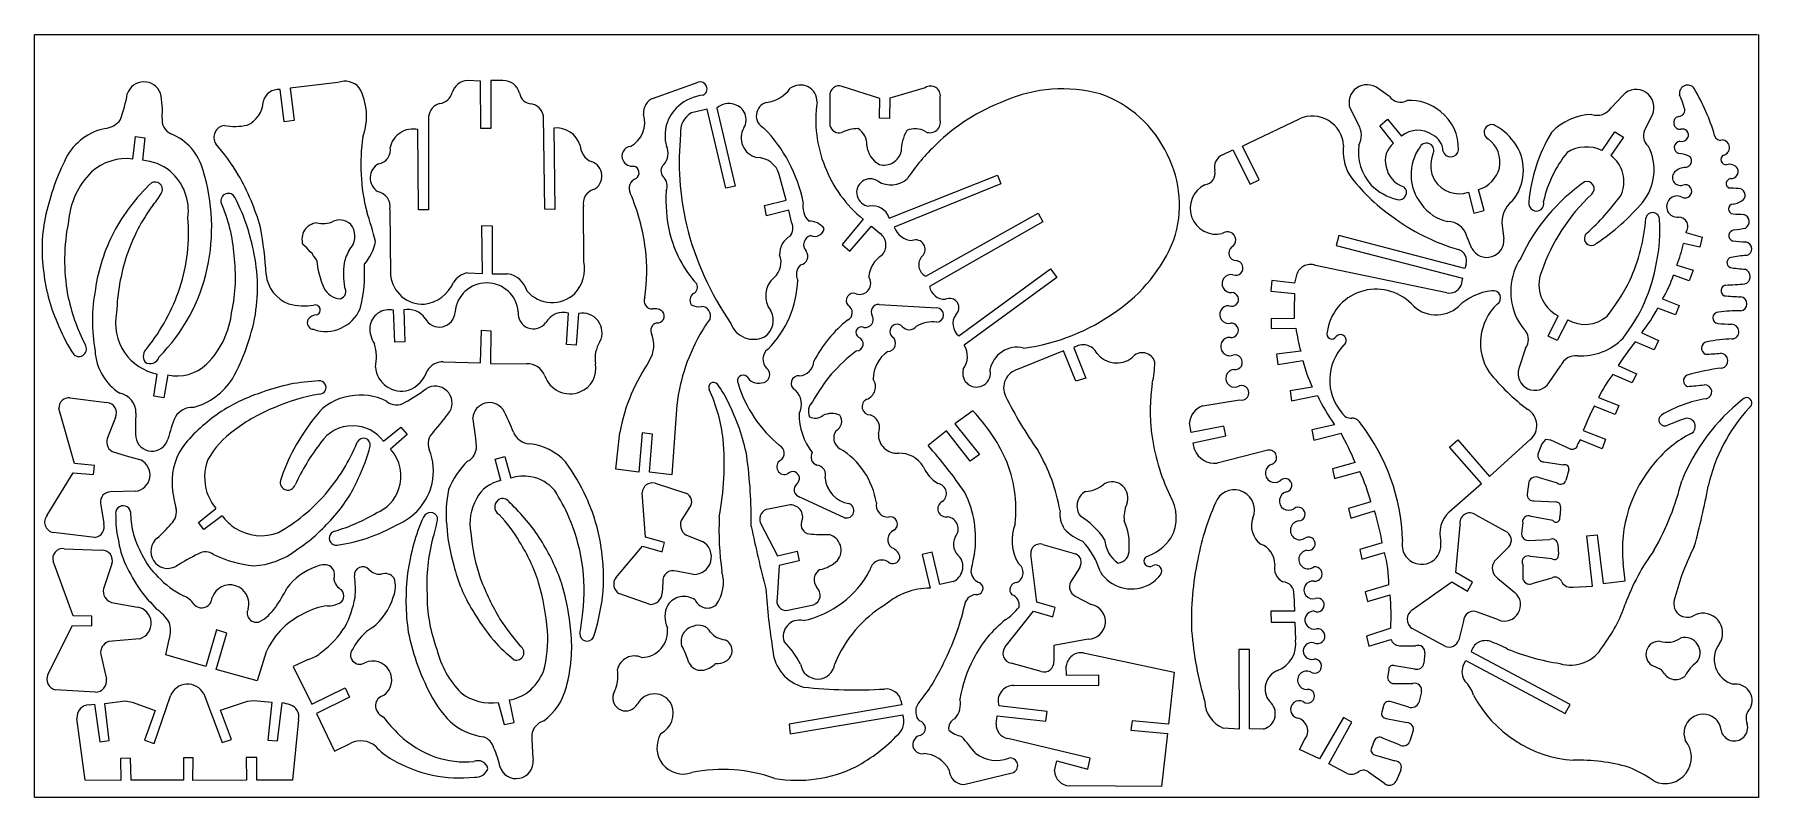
# Model space of a CAD drawing. Extents: x 0 to 171, y 0 to 76.
import ezdxf

# ---------------------------------------------------------------- set-up
doc = ezdxf.new("R2010")
doc.units = 0
doc.layers.add('WHITE', color=7, linetype='CONTINUOUS')
doc.layers.add('YELLOW', color=2, linetype='CONTINUOUS')

msp = doc.modelspace()

# ---------------------------------------------------------------- linework, layer by layer
at = {"layer": 'WHITE', "linetype": 'CONTINUOUS'}
for p, q in [((24.704144, 66.877315), (24.320956, 70.070706)), ((30.037228, 70.77322), (25.311186, 70.198616)), ((25.311186, 70.198616), (25.694408, 67.005085)), ((44.151568, 70.90096), (42.8744, 70.964801)), ((44.183502, 66.206732), (44.151568, 70.90096)), ((46.355157, 70.964813), (45.173766, 70.964809)), ((45.173766, 70.964809), (45.173766, 66.206732)), ((61.268098, 69.240431), (65.674892, 70.805155)), ((83.685122, 69.176593), (79.949041, 70.390031)), ((88.156054, 70.262297), (84.676057, 69.218313)), ((134.108, 69.400116), (132.990394, 70.166516)), ((78.735767, 69.432191), (78.735767, 66.526254)), ((83.621255, 67.260552), (83.685122, 69.176593)), ((84.676057, 69.218313), (84.643452, 67.196667)), ((89.656671, 67.069065), (89.656676, 69.336382)), ((157.228047, 69.527863), (156.046492, 68.282459)), ((25.694408, 67.005085), (24.704144, 66.877315)), ((39.010608, 67.420353), (39.010619, 58.159514)), ((50.506334, 58.223381), (50.378607, 67.452281)), ((66.568872, 68.122718), (65.036234, 67.771488)), ((68.421009, 60.330967), (66.568872, 68.122718)), ((67.53259, 68.251168), (69.347388, 60.522622)), ((84.643452, 67.196667), (83.621255, 67.260552)), ((120.217172, 64.80168), (125.19878, 67.164768)), ((130.212412, 68.186829), (131.042677, 66.590193)), ((133.149909, 66.494315), (133.916566, 67.133183)), ((133.916566, 67.133183), (135.289698, 65.472643)), ((159.49508, 66.302768), (160.133732, 67.580094)), ((9.722909, 63.198562), (9.982863, 65.440677)), ((9.982863, 65.440677), (10.909242, 65.312906)), ((10.909242, 65.312906), (10.685704, 63.077584)), ((38.020373, 58.159514), (37.956492, 66.110964)), ((45.173766, 66.206732), (44.183502, 66.206732)), ((51.400787, 66.270623), (51.496579, 58.191447)), ((134.521951, 64.771271), (133.149909, 66.494315)), ((155.170885, 64.048192), (156.429542, 65.887781)), ((157.260066, 65.376682), (156.014657, 63.556473)), ((156.429542, 65.887781), (157.260066, 65.376682)), ((117.598615, 63.620154), (118.620374, 64.099072)), ((118.620374, 64.099072), (120.312845, 60.714131)), ((119.57865, 64.482419), (120.217172, 64.80168)), ((121.207254, 61.129412), (119.57865, 64.482419)), ((74.392483, 59.11779), (73.721906, 61.672305)), ((84.579531, 57.361562), (95.309136, 61.608686)), ((95.309136, 61.608686), (95.660531, 60.746193)), ((69.347388, 60.522622), (68.421009, 60.330967)), ((95.660531, 60.746193), (85.090578, 56.467125)), ((120.312845, 60.714131), (121.207254, 61.129412)), ((141.931721, 59.915808), (142.474554, 57.840162)), ((143.496751, 58.095702), (142.921998, 60.171213)), ((35.178619, 58.223529), (35.242477, 51.74107)), ((39.010619, 58.159514), (38.020373, 58.159514)), ((51.496579, 58.191447), (50.506334, 58.223381)), ((54.370266, 53.050304), (54.338329, 58.54287)), ((72.252945, 58.606874), (74.392483, 59.11779)), ((72.4446, 57.584676), (72.252945, 58.606874)), ((74.648023, 58.127544), (72.4446, 57.584676)), ((74.935404, 56.946133), (74.648023, 58.127544)), ((142.474554, 57.840162), (143.496751, 58.095702)), ((44.343518, 51.874859), (44.279302, 56.627039)), ((44.279302, 56.627039), (45.301499, 56.595106)), ((45.301499, 56.595106), (45.301499, 51.837029)), ((82.024528, 57.233588), (79.948859, 54.742786)), ((80.715497, 54.071984), (82.857294, 56.565401)), ((82.857294, 56.565401), (83.717123, 55.828412)), ((88.210398, 51.601978), (99.332726, 57.840563)), ((99.811873, 56.978087), (88.571284, 50.591391)), ((99.332726, 57.840563), (99.811873, 56.978087)), ((145.25273, 56.594917), (145.444322, 55.317589)), ((79.948859, 54.742786), (80.715497, 54.071984)), ((129.094458, 55.63714), (128.838936, 54.646894)), ((128.838936, 54.646894), (141.35683, 51.421621)), ((141.580455, 52.379933), (129.094458, 55.63714)), ((142.251286, 54.359668), (141.74035, 55.636977)), ((164.828191, 54.487154), (163.199587, 54.838424)), ((163.455198, 55.924427), (165.051798, 55.477382)), ((165.051798, 55.477382), (164.828191, 54.487154)), ((42.874372, 51.932822), (44.343518, 51.874859)), ((45.301499, 51.837029), (46.834158, 51.83704)), ((91.477037, 45.705852), (100.578093, 52.348018)), ((101.18501, 51.48556), (92.020108, 44.779535)), ((100.578093, 52.348018), (101.18501, 51.48556)), ((124.879197, 51.581422), (124.719581, 50.91096)), ((139.792293, 49.952948), (126.795409, 52.667287)), ((141.35683, 51.421621), (141.16524, 50.655377)), ((141.708121, 52.794904), (141.580455, 52.379933)), ((163.774353, 51.134129), (162.24156, 51.708924)), ((162.561005, 52.699167), (164.157681, 52.188223)), ((164.157681, 52.188223), (163.774353, 51.134129)), ((122.484243, 51.166445), (122.356455, 50.112315)), ((122.356455, 50.112315), (124.719545, 49.888774)), ((124.719581, 50.91096), (122.484243, 51.166445)), ((35.657301, 45.066819), (35.529556, 48.228259)), ((36.551748, 48.260196), (36.647547, 45.09877)), ((52.645853, 44.843303), (52.869392, 47.940866)), ((53.859648, 47.908917), (53.604166, 44.779418)), ((83.589478, 48.803018), (89.305558, 48.483698)), ((162.43315, 47.781121), (160.676814, 48.451725)), ((161.124028, 49.346134), (162.784527, 48.707482)), ((162.784527, 48.707482), (162.43315, 47.781121)), ((44.152216, 43.01334), (44.247387, 46.248683)), ((44.247387, 46.248683), (45.173766, 46.184798)), ((45.173766, 46.184798), (45.141832, 42.959542)), ((124.687616, 47.430197), (122.388406, 47.398285)), ((122.388406, 47.398285), (122.388406, 46.439955)), ((122.388406, 46.439955), (124.847289, 46.471898)), ((149.819145, 45.673644), (150.809088, 47.685438)), ((151.780093, 47.292782), (150.713572, 45.226431)), ((36.647547, 45.09877), (35.657301, 45.066819)), ((53.604166, 44.779418), (52.645853, 44.843303)), ((102.859306, 44.521569), (104.059016, 41.522284)), ((147.584162, 44.492105), (146.913565, 42.480321)), ((150.713572, 45.226431), (149.819145, 45.673644)), ((160.325545, 44.30038), (158.441424, 45.098722)), ((159.080319, 45.993113), (160.740789, 45.226723)), ((160.740789, 45.226723), (160.325545, 44.30038)), ((40.447472, 43.119214), (44.152216, 43.01334)), ((45.141832, 42.959542), (48.718196, 42.927615)), ((101.855301, 44.20458), (97.35282, 42.384419)), ((103.06877, 41.20284), (101.855301, 44.20458)), ((125.326224, 44.172992), (122.931256, 43.885593)), ((122.931256, 43.885593), (123.059044, 42.863395)), ((123.059044, 42.863395), (125.549848, 43.246597)), ((149.915026, 41.075381), (151.064603, 42.767853)), ((156.749132, 42.767835), (158.569336, 41.937582)), ((11.803012, 39.733977), (12.154278, 41.90545)), ((13.192358, 41.835759), (12.793258, 39.574255)), ((104.059016, 41.522284), (103.06877, 41.20284)), ((158.122122, 41.043173), (156.206097, 41.873439)), ((158.569336, 41.937582), (158.122122, 41.043173)), ((3.500502, 39.57427), (7.172841, 39.09527)), ((12.793258, 39.574255), (11.803012, 39.733977)), ((115.650663, 38.775965), (119.259077, 39.350749)), ((126.4758, 40.628363), (124.272459, 40.245167)), ((124.272459, 40.245167), (124.432181, 39.254903)), ((124.432181, 39.254903), (126.986875, 39.797803)), ((154.801208, 39.606467), (156.812998, 38.808127)), ((3.97414, 33.06331), (2.41494, 38.520656)), ((8.002971, 37.626581), (7.268498, 35.710572)), ((63.567079, 38.839967), (63.088095, 31.942536)), ((92.882098, 38.264961), (91.079276, 36.989802)), ((156.461603, 37.9137), (154.385929, 38.74397)), ((156.812998, 38.808127), (156.461603, 37.9137)), ((34.543712, 35.266835), (36.2642, 36.668717)), ((36.871135, 35.934011), (35.242556, 34.497015)), ((36.2642, 36.668717), (36.871135, 35.934011)), ((57.532011, 32.485368), (57.947127, 36.125603)), ((60.150222, 36.093879), (59.828684, 32.203334)), ((61.172419, 35.966109), (60.150222, 36.093879)), ((60.885, 32.197967), (61.172419, 35.966109)), ((90.26353, 36.285078), (88.443579, 34.848282)), ((92.626602, 33.283338), (90.26353, 36.285078)), ((91.079276, 36.989802), (93.521011, 33.954122)), ((114.501148, 36.125812), (114.309576, 37.051719)), ((117.726421, 36.76448), (114.501148, 36.125812)), ((117.918095, 35.806168), (117.726421, 36.76448)), ((128.679178, 36.892132), (126.44393, 36.381225)), ((126.44393, 36.381225), (126.635586, 35.359027)), ((126.635586, 35.359027), (129.318043, 36.061565)), ((153.300333, 36.317344), (155.503729, 35.45512)), ((7.683696, 34.241414), (9.088819, 33.826279)), ((114.692821, 35.103633), (117.918095, 35.806168)), ((114.820521, 34.433203), (114.692821, 35.103633)), ((122.069182, 34.369446), (117.055672, 33.092115)), ((140.047524, 34.688645), (140.878048, 35.391381)), ((143.205239, 31.08436), (140.047524, 34.688645)), ((140.878048, 35.391381), (144.007485, 31.782906)), ((144.007485, 31.782906), (148.030974, 35.42321)), ((149.180824, 35.007869), (148.797663, 33.986044)), ((149.56397, 35.422931), (149.180824, 35.007869)), ((150.074795, 35.359082), (149.56397, 35.422931)), ((152.022724, 34.496871), (150.074795, 35.359082)), ((152.980844, 35.390961), (152.757405, 35.007915)), ((155.152334, 34.528759), (152.980844, 35.390961)), ((155.503729, 35.45512), (155.152334, 34.528759)), ((5.927631, 32.868569), (3.97414, 33.06331)), ((5.831794, 31.974123), (5.927631, 32.868569)), ((9.088819, 33.826279), (10.525806, 33.411131)), ((45.588553, 33.5072), (46.546847, 33.762759)), ((46.172117, 31.367453), (45.588553, 33.5072)), ((46.546847, 33.762759), (47.15358, 31.623205)), ((59.828684, 32.203334), (57.532011, 32.485368)), ((93.521011, 33.954122), (92.626602, 33.283338)), ((130.722959, 33.155952), (128.487668, 32.549198)), ((128.487668, 32.549198), (128.679323, 31.590886)), ((149.404244, 33.219854), (151.352151, 32.932446)), ((1.265284, 27.950569), (3.819935, 32.13379)), ((3.819935, 32.13379), (5.831794, 31.974123)), ((63.088095, 31.942536), (60.885, 32.197967)), ((61.427668, 31.111924), (64.461322, 30.122003)), ((128.679323, 31.590886), (131.170179, 32.2615)), ((140.015681, 28.27012), (143.205239, 31.08436)), ((147.903514, 31.23978), (147.743847, 30.026349)), ((150.745343, 31.111942), (148.957102, 31.654816)), ((151.86325, 32.421307), (151.575844, 31.367501)), ((6.53404, 29.132186), (6.853366, 27.12036)), ((9.982978, 30.313908), (7.524129, 30.250035)), ((60.479163, 25.772103), (60.150539, 30.154083)), ((80.172665, 27.695359), (75.765846, 29.739106)), ((132.255808, 29.26006), (130.052405, 28.62139)), ((148.446208, 29.355914), (150.553825, 29.260099)), ((16.241719, 27.216247), (17.966112, 28.621296)), ((18.564278, 27.887631), (16.752836, 26.513456)), ((64.780599, 28.621395), (64.014175, 27.407868)), ((74.616226, 28.940452), (72.63636, 28.557258)), ((130.052405, 28.62139), (130.275993, 27.663077)), ((130.275993, 27.663077), (132.639084, 28.365613)), ((142.666176, 27.98248), (145.540231, 26.385788)), ((150.266345, 27.40767), (148.126822, 27.822809)), ((151.032983, 28.621251), (150.969138, 27.791041)), ((5.959393, 25.747448), (1.871928, 26.226421)), ((16.752836, 26.513456), (16.241719, 27.216247)), ((62.353973, 25.236449), (60.479163, 25.772103)), ((64.684868, 25.906794), (66.121852, 25.331999)), ((71.838142, 27.216277), (73.539647, 23.921934)), ((140.670853, 22.257284), (141.101683, 26.96077)), ((147.296775, 27.184311), (147.169057, 26.130457)), ((153.65119, 25.907087), (154.673369, 26.002905)), ((154.208525, 20.923855), (153.65119, 25.907087)), ((154.673369, 26.002905), (155.248207, 21.18098)), ((2.925707, 24.629608), (6.629983, 24.469933)), ((57.531963, 21.755508), (60.182356, 24.884889)), ((60.182356, 24.884889), (62.130366, 24.31007)), ((62.130366, 24.31007), (62.353973, 25.236449)), ((73.539647, 23.921934), (75.478529, 24.374338)), ((75.478529, 24.374338), (75.702136, 23.416008)), ((88.858625, 24.278538), (87.868361, 24.054931)), ((87.868361, 24.054931), (88.649207, 20.736346)), ((89.593093, 21.085198), (88.858625, 24.278538)), ((99.21387, 19.344792), (98.630293, 24.086767)), ((99.811621, 25.044586), (103.036864, 24.118518)), ((133.405402, 25.204552), (131.170074, 24.565847)), ((131.170074, 24.565847), (131.393663, 23.607535)), ((131.393663, 23.607535), (133.629046, 24.246209)), ((145.89144, 24.789373), (144.51828, 23.384286)), ((147.839502, 25.428088), (149.979004, 25.555844)), ((150.777538, 25.076702), (150.841391, 24.086761)), ((3.812576, 17.985631), (1.839971, 23.384204)), ((7.651857, 23.128724), (6.821581, 20.66986)), ((65.227802, 22.075095), (63.535347, 22.394426)), ((73.722228, 22.96894), (73.498692, 19.743755)), ((75.702136, 23.416008), (73.722228, 22.96894)), ((103.451918, 22.777547), (102.557774, 21.30861)), ((142.315233, 21.308585), (140.670853, 22.257284)), ((147.296777, 23.064929), (147.328725, 21.627892)), ((150.170563, 23.63951), (148.06297, 23.863047)), ((157.451265, 21.43641), (157.227759, 23.192577)), ((62.193944, 21.340466), (62.130085, 20.222806)), ((90.934124, 21.372554), (89.593093, 21.085198)), ((134.044135, 21.053189), (131.712942, 20.350638)), ((136.375501, 18.562131), (140.271276, 21.340282)), ((140.271276, 21.340282), (141.836086, 20.414176)), ((141.836086, 20.414176), (142.315233, 21.308585)), ((144.80572, 21.723528), (146.530112, 20.286531)), ((148.350353, 21.212872), (150.202511, 21.755756)), ((152.278208, 20.829676), (154.208525, 20.923855)), ((155.248207, 21.18098), (157.451265, 21.43641)), ((7.619917, 19.296724), (10.206516, 18.849651)), ((60.948735, 19.105287), (57.851234, 20.191022)), ((74.552312, 18.530494), (77.106963, 19.073358)), ((101.025324, 18.817835), (99.21387, 19.344792)), ((100.801699, 17.891456), (101.025324, 18.817835)), ((103.004914, 19.935253), (104.601619, 19.104956)), ((124.655664, 20.095081), (124.719545, 18.434689)), ((131.712942, 20.350638), (131.93653, 19.392326)), ((131.93653, 19.392326), (134.171866, 20.062899)), ((5.687943, 17.955238), (3.812576, 17.985631)), ((5.671981, 16.997521), (5.687943, 17.955238)), ((96.075576, 14.921749), (98.88564, 18.434342)), ((98.88564, 18.434342), (100.801699, 17.891456)), ((124.719545, 18.434689), (122.356473, 18.434689)), ((122.356473, 18.434689), (122.388406, 17.348624)), ((122.388406, 17.348624), (124.751478, 17.348624)), ((124.751478, 17.348624), (124.815337, 15.624358)), ((141.45265, 17.444605), (140.973643, 15.592493)), ((144.901677, 17.572478), (142.826016, 18.338867)), ((1.329048, 12.17557), (3.755977, 17.029455)), ((3.755977, 17.029455), (5.671981, 16.997521)), ((10.43005, 15.720195), (7.332518, 15.432782)), ((12.984931, 14.123624), (13.336165, 15.65627)), ((18.030099, 16.582588), (16.975847, 12.972531)), ((17.998476, 12.686621), (19.052278, 16.263162)), ((19.052278, 16.263162), (18.030099, 16.582588)), ((104.282319, 15.688416), (100.897226, 15.049711)), ((134.235717, 16.774098), (131.840676, 15.975762)), ((131.840676, 15.975762), (132.064264, 14.985516)), ((132.064264, 14.985516), (134.235769, 15.656122)), ((139.664581, 14.953916), (136.37549, 16.742188)), ((6.566119, 14.15545), (7.14092, 11.728513)), ((16.975847, 12.972531), (12.984931, 14.123624)), ((22.947809, 14.410983), (22.053854, 11.537055)), ((27.099353, 13.676306), (25.598644, 12.973839)), ((100.897226, 15.049711), (100.897242, 13.452905)), ((103.835266, 14.314954), (112.808385, 12.398983)), ((120.249197, 14.666547), (119.195066, 14.666547)), ((119.195066, 14.666547), (119.227024, 6.772694)), ((120.249197, 6.81093), (120.249197, 14.666547)), ((135.098049, 15.017484), (136.694795, 15.017494)), ((137.620635, 14.2832), (137.524833, 13.293275)), ((151.991054, 9.205844), (142.184239, 14.412715)), ((22.053854, 11.537055), (17.998476, 12.686621)), ((25.598644, 12.973839), (27.450648, 9.23793)), ((99.652042, 12.46313), (96.682211, 13.293411)), ((102.142957, 12.079941), (102.111048, 13.005836)), ((105.336297, 12.111875), (102.142957, 12.079941)), ((105.336297, 11.121611), (105.336297, 12.111875)), ((112.808385, 12.398983), (112.233621, 7.257997)), ((134.044101, 12.654583), (133.916357, 11.888154)), ((136.630911, 12.718612), (134.651053, 13.037931)), ((141.389099, 13.005776), (141.676419, 13.548495)), ((141.676419, 13.548495), (151.511907, 8.311417)), ((161.02777, 12.622645), (160.101851, 13.069589)), ((161.347192, 12.23936), (161.02777, 12.622645)), ((6.023251, 10.419244), (2.03158, 10.674708)), ((16.752876, 10.259573), (18.573076, 5.437629)), ((27.450648, 9.23793), (30.739776, 10.866527)), ((30.739776, 10.866527), (31.18699, 9.940166)), ((96.90571, 11.089679), (105.336297, 11.121611)), ((134.68293, 11.281273), (136.439321, 11.281291)), ((137.269403, 10.451203), (137.013901, 9.397433)), ((5.416515, 9.173838), (5.927449, 9.237704)), ((5.927449, 9.237704), (6.470316, 5.501496)), ((6.949318, 9.301571), (8.961122, 9.557038)), ((7.396385, 5.62923), (6.949318, 9.301571)), ((8.961122, 9.557038), (9.663657, 9.429305)), ((9.663657, 9.429305), (11.930928, 8.599036)), ((11.930928, 8.599036), (10.877126, 5.661163)), ((11.835128, 5.341829), (13.463743, 10.067974)), ((18.422661, 8.634053), (21.095815, 9.525105)), ((19.499145, 5.756963), (18.422661, 8.634053)), ((21.095815, 9.525105), (21.670616, 9.588972)), ((21.670616, 9.588972), (23.49082, 9.429305)), ((23.49082, 9.429305), (23.10762, 5.661163)), ((24.065622, 5.597296), (24.512697, 9.365443)), ((31.18699, 9.940166), (27.897849, 8.311563)), ((45.907953, 9.397199), (46.482761, 7.225717)), ((47.473007, 7.417373), (47.016648, 9.666556)), ((85.856575, 9.173965), (74.711835, 7.257961)), ((85.760799, 9.588929), (85.856575, 9.173965)), ((100.226971, 8.503382), (95.444045, 9.073531)), ((133.533161, 9.078079), (133.341561, 8.439416)), ((136.024174, 8.950474), (134.299777, 9.461392)), ((151.511907, 8.311417), (151.991054, 9.205844)), ((5.00138, 1.701421), (4.203049, 7.83264)), ((26.141295, 7.736829), (25.534558, 1.733354)), ((27.897849, 8.311563), (29.685974, 4.575646)), ((46.482761, 7.225717), (47.473007, 7.417373)), ((74.711835, 7.257961), (74.807654, 6.299649)), ((74.807654, 6.299649), (85.944092, 8.18771)), ((95.181472, 7.28975), (95.277257, 8.087919)), ((95.277257, 8.087919), (100.099201, 7.545051)), ((100.099201, 7.545051), (100.226971, 8.503382)), ((108.657079, 7.577331), (108.529291, 6.650953)), ((112.233621, 7.257997), (108.657079, 7.577331)), ((119.227024, 6.772694), (117.662441, 6.874782)), ((129.573532, 7.928654), (127.183549, 3.817926)), ((128.104869, 3.330098), (130.37214, 7.449488)), ((130.37214, 7.449488), (129.573532, 7.928654)), ((133.788774, 7.83246), (135.832523, 7.417332)), ((6.470316, 5.501496), (7.396385, 5.62923)), ((10.877126, 5.661163), (11.835128, 5.341829)), ((18.573076, 5.437629), (19.499145, 5.756963)), ((23.10762, 5.661163), (24.065622, 5.597296)), ((29.685974, 4.575646), (31.31443, 5.373903)), ((104.474132, 3.904954), (96.330946, 5.852907)), ((108.529291, 6.650953), (112.137766, 6.331619)), ((112.137766, 6.331619), (111.562983, 1.094851)), ((121.654083, 6.778994), (120.249197, 6.81093)), ((125.198929, 4.767101), (125.709783, 5.724945)), ((132.607097, 5.597357), (132.319721, 4.894817)), ((135.098148, 5.214241), (133.437596, 5.884849)), ((136.439099, 6.523419), (136.119786, 5.565429)), ((9.50399, 3.904826), (8.514054, 3.872892)), ((8.514054, 3.872892), (8.546, 1.668644)), ((9.567857, 1.701421), (9.50399, 3.904826)), ((15.69907, 3.936759), (14.741068, 3.936759)), ((14.741068, 3.936759), (14.741068, 1.701421)), ((15.667137, 1.669488), (15.69907, 3.936759)), ((22.021884, 3.968693), (20.968082, 3.968693)), ((20.968082, 3.968693), (21.000015, 1.701421)), ((22.021884, 1.701421), (22.021884, 3.968693)), ((100.96143, 2.627483), (101.184919, 3.617225)), ((101.184919, 3.617225), (104.250525, 2.818889)), ((104.250525, 2.818889), (104.474132, 3.904954)), ((127.183549, 3.817926), (125.198929, 4.767101)), ((132.734974, 4.19206), (134.651016, 3.617275)), ((25.534558, 1.733354), (22.021884, 1.701421)), ((91.987955, 1.286444), (96.777939, 2.436042)), ((129.86105, 2.40411), (128.104869, 3.330098)), ((133.629225, 1.382215), (132.160292, 2.40407)), ((135.225667, 2.723352), (134.7786, 1.605688)), ((8.546, 1.668644), (5.00138, 1.701421)), ((14.741068, 1.701421), (9.567857, 1.701421)), ((21.000015, 1.701421), (15.667137, 1.669488)), ((111.562983, 1.094851), (102.430208, 1.158725))]:
    msp.add_line(p, q, dxfattribs=at)
for centre, radius, start, end in [((10.840908, 69.086203), 1.751264, 21.200508, 161.024535), ((24.132773, 68.546501), 1.535778, 82.961687, 168.32274), ((30.720798, 68.990923), 1.908888, 41.763, 110.9835), ((27.077599, 67.456078), 5.792245, -20.700623, 28.978799), ((42.906571, 69.338212), 1.626907, 91.133047, 164.119066), ((46.413147, 69.312574), 1.653256, 14.2504, 92.0101), ((65.879998, 70.146518), 0.689835, -63.691646, 107.297098), ((71.978954, 72.266521), 3.50428, -82.361361, -36.167937), ((75.801294, 68.871642), 1.657471, -1.597336, 126.821678), ((79.633904, 69.541874), 0.90481, 69.6172, 186.9627), ((88.69883, 69.46299), 0.966177, -7.5297, 124.1788), ((101.754873, 55.879313), 14.266786, 74.931578, 113.598251), ((131.878612, 68.78768), 1.771227, 51.1201, 199.8299), ((158.52014, 68.314172), 1.772724, -24.4624, 136.7921), ((163.615706, 69.705977), 0.812514, 34.530464, 190.353471), ((146.497742, 59.685998), 20.645365, 16.461374, 30.507192), ((-5.994181, 72.274815), 15.403305, -19.626931, -9.790097), ((4.43937, 67.963225), 8.224001, -4.900343, 12.330886), ((19.983092, 68.975751), 2.648338, -65.913594, -2.562623), ((40.527273, 67.22079), 1.529738, 105.1241, 172.5041), ((39.931488, 70.138468), 1.454284, -82.228185, -14.131886), ((49.222269, 69.881901), 1.217612, -172.337132, -92.683615), ((48.9178, 67.204818), 1.481619, 9.614723, 80.385426), ((61.849699, 67.774735), 1.576871, 111.6436, 184.7579), ((66.317687, 65.51304), 3.910692, 131.491748, 195.280124), ((66.695387, 65.046749), 4.510274, 96.488187, 131.161368), ((68.70852, 66.925397), 1.77214, 71.075, 131.572314), ((68.901648, 67.112064), 1.537785, -31.753588, 75.630848), ((72.800251, 67.483193), 1.357516, 105.180965, 243.257616), ((89.62563, 67.069259), 12.293594, 171.78701, 201.966684), ((102.902312, 50.610239), 19.583169, 110.50176, 134.231803), ((101.726293, 58.814725), 11.46703, 24.775941, 70.97754), ((135.218354, 70.174503), 1.353721, -145.1072, -61.4902), ((136.183423, 64.426413), 4.56967, 49.461881, 94.00203), ((154.656125, 69.182213), 1.656103, -108.510666, -32.90831), ((162.71892, 68.044103), 0.623887, -89.858584, 22.47788), ((152.198377, 64.849785), 11.615876, 17.189356, 23.922083), ((6.789661, 68.346449), 2.127276, -82.234731, -35.838199), ((14.170009, 67.087454), 1.546434, 173.56744, 244.144749), ((19.849886, 72.247547), 5.817627, -100.430894, -77.954932), ((57.678482, 66.831603), 2.723737, -60.954939, 17.35214), ((65.997049, 65.943182), 2.065398, 117.722904, 187.768272), ((88.629197, 66.854304), 1.049678, -112.9495, 11.8059), ((126.494057, 64.365178), 3.084712, 3.3675, 114.8284), ((129.381984, 65.557593), 1.955547, -30.053507, 31.872869), ((136.338742, 64.253921), 4.605563, -1.923989, 52.326271), ((144.224847, 65.852067), 0.750873, 58.772879, 242.645683), ((154.324524, 61.829428), 5.785621, 91.923355, 136.341512), ((162.888177, 66.791491), 0.650712, 104.936237, 274.917574), ((8.151344, 60.653421), 5.687631, 100.887183, 152.258772), ((11.559624, 60.77689), 5.286201, 13.997351, 68.51646), ((18.950475, 65.339037), 1.196955, 97.385734, 211.922115), ((51.408573, 62.67261), 19.109551, 171.76843, 194.153381), ((37.459196, 63.863661), 2.301668, 77.522337, 167.680348), ((51.635973, 63.777786), 2.503907, 17.8748, 95.3896), ((91.036352, 62.893986), 27.227022, 174.160738, 193.169472), ((71.911428, 65.296099), 1.977572, 149.399559, 257.597613), ((61.789366, 56.048741), 14.582617, 11.379731, 44.505761), ((79.663121, 66.741303), 0.951962, -166.944142, -74.526624), ((81.429006, 63.04217), 3.166005, 88.463573, 118.525178), ((80.547032, 64.65081), 1.83212, -3.268162, 58.147901), ((89.811628, 63.997359), 4.019302, 149.861051, 180.822871), ((87.166516, 64.31005), 1.897008, 56.269277, 115.97409), ((136.925116, 63.434532), 2.613138, 55.975917, 128.744215), ((137.478847, 63.893498), 1.933504, 3.261628, 61.976425), ((142.226134, 62.887612), 2.830796, -11.753191, 54.254951), ((141.856157, 61.504321), 5.701299, 32.626205, 61.069815), ((163.653465, 57.632892), 15.802947, 148.781625, 175.306198), ((160.593129, 65.510437), 1.354068, 144.1865, 231.5192), ((162.921712, 64.345178), 0.62053, 96.8055, 254.167582), ((163.039487, 65.58623), 0.653522, -107.02159, -21.696945), ((163.1236, 65.592769), 0.57898, -25.378003, 108.075686), ((166.865306, 65.643049), 0.578378, -169.359364, -73.301103), ((167.007731, 64.331336), 0.758099, -78.47542, 88.203417), ((25.570912, 52.169364), 25.061298, 153.629617, 167.146416), ((9.082943, 58.059644), 5.178613, 82.901325, 131.671), ((2.531913, 51.127182), 20.533598, 30.797539, 41.399384), ((33.835238, 64.105391), 1.397716, -80.711556, 10.277159), ((55.792186, 64.584508), 1.773581, -178.766569, -112.801674), ((59.095374, 63.506617), 0.948513, 95.71933, 209.083058), ((61.10268, 63.75694), 1.614717, -42.676049, 26.698365), ((71.45579, 61.001588), 2.363291, 16.487499, 89.250765), ((84.76104, 64.769253), 2.395261, -174.66062, -118.408672), ((84.077353, 64.371633), 1.768946, -104.93426, -14.135218), ((101.392514, 51.55435), 17.858528, 132.873823, 147.090636), ((102.347137, 58.639193), 10.984908, -18.300413, 26.964804), ((118.122924, 62.393416), 1.334086, 113.141934, 194.668879), ((134.078464, 63.927609), 4.547317, 172.179351, 210.198379), ((136.097232, 63.951705), 5.061536, 172.889498, 221.185689), ((135.894557, 63.058207), 2.195139, 128.703731, 196.392), ((140.946802, 61.660615), 4.699247, 144.063735, 218.510734), ((137.773199, 64.038719), 0.736694, -28.763765, 148.964852), ((141.155772, 62.554855), 2.960646, 157.575877, 209.489109), ((140.167328, 64.181556), 0.778737, -166.783023, -6.06364), ((142.651881, 62.083889), 4.719027, -40.454146, 31.90868), ((160.385066, 56.67226), 11.260795, 140.440965, 167.956322), ((153.62349, 60.781794), 3.614387, 64.651623, 122.09), ((154.047313, 60.947827), 3.267335, -23.815369, 52.977752), ((155.182703, 62.133719), 5.121771, -38.774514, 26.893289), ((162.448982, 60.570672), 3.191972, 63.561083, 84.545121), ((163.374848, 63.017047), 0.644124, -85.711074, 39.734889), ((167.449668, 63.152951), 0.523544, 123.698904, 273.161475), ((11.212172, 56.373099), 7.868044, 135.089613, 175.122891), ((10.337896, 58.182107), 4.907817, 50.918692, 85.936151), ((10.051655, 58.066017), 5.180529, -7.461695, 49.270442), ((-1.479366, 56.429242), 19.019444, -12.293125, 17.206481), ((0.450856, 50.224284), 22.785323, 15.818384, 30.068437), ((34.81885, 61.324905), 1.593002, 118.414034, 237.590179), ((54.664048, 61.516109), 1.499666, -63.705274, 72.906494), ((59.150454, 63.476572), 0.983476, -154.007879, -81.951824), ((59.154723, 61.826346), 0.68947, -55.653956, 78.841943), ((62.85464, 62.024138), 0.852293, 131.506915, 222.467107), ((61.396667, 60.547236), 1.224874, -24.270554, 47.388664), ((90.024013, 67.035174), 12.651595, -158.851382, -129.21933), ((115.710566, 61.794504), 1.151737, -83.433285, 13.101821), ((144.538195, 72.183018), 17.838674, -143.771866, -124.901125), ((136.230023, 62.835409), 2.473397, -170.770994, -106.076882), ((142.025004, 63.117841), 3.080132, -73.069036, -15.186), ((162.920837, 61.385409), 0.7962, 133.843982, 285.644295), ((163.544733, 60.520741), 1.857977, 93.756046, 129.244792), ((167.781895, 61.714461), 0.964681, 35.81795, 108.328244), ((167.918489, 61.970631), 0.715509, -94.546642, 25.529986), ((24.801964, 46.859481), 19.244127, 133.399253, 151.790199), ((11.924977, 60.189047), 0.738556, -16.446538, 117.86823), ((8.049648, 62.150309), 5.071535, -43.322444, -25.337515), ((19.183611, 59.06456), 0.734596, 24.833917, 195.985361), ((33.670314, 58.478921), 1.529774, -9.6104, 78.8917), ((55.704986, 58.827413), 1.395964, 105.651184, 191.761172), ((59.854314, 60.299497), 1.006705, 107.970691, 208.425334), ((40.333991, 51.791486), 20.290995, 7.089437, 23.308589), ((77.107004, 59.213476), 14.617324, 176.743783, 193.003943), ((82.727014, 59.888532), 1.351513, 55.444902, 264.58812), ((84.769996, 63.138877), 2.4894, -120.846268, -49.105589), ((116.958061, 58.330208), 2.574471, 115.683689, 283.671312), ((136.428166, 65.024529), 6.045851, -133.21914, -104.890387), ((135.056728, 59.900602), 0.741621, -104.219399, 48.815796), ((141.018289, 62.671974), 2.903586, -147.16185, -71.664084), ((164.2414, 45.445075), 18.893243, 124.913999, 155.094265), ((167.163849, 45.827562), 19.052582, 133.163769, 161.006211), ((153.65851, 60.261352), 0.714633, -48.69194, 108.824096), ((163.372262, 60.004709), 0.658047, -120.353629, 111.083504), ((167.95405, 60.755269), 0.510515, 100.413926, 236.201857), ((165.620101, 20.866869), 39.517368, 85.588037, 87.026443), ((168.6806, 59.627812), 0.639653, -44.225665, 91.84002), ((26.579321, 47.766593), 18.415446, 143.692545, 161.449831), ((4.560533, 52.687716), 15.225135, 3.65047, 23.92555), ((2.501313, 50.422113), 19.521948, 12.306666, 27.290873), ((78.240659, 58.526915), 2.192, 169.508767, 222.636461), ((82.931165, 56.848967), 1.726229, 17.274213, 101.0757), ((140.76684, 61.194776), 4.275828, -144.874184, -101.859774), ((147.980455, 56.89775), 2.744484, 129.284953, 186.335037), ((148.648786, 58.806049), 0.754869, 170.852311, 376.61586), ((137.13115, 74.105064), 24.612826, -47.839556, -36.027342), ((142.526838, 73.073907), 21.848196, -56.4257, -40.35691), ((162.584393, 58.494775), 1.046357, 64.204386, 277.471603), ((168.145974, 58.255477), 0.480023, 93.438619, 266.561088), ((167.768408, 60.923141), 2.216123, -80.945095, -51.796788), ((16.461645, 54.257542), 15.71576, 167.180687, 188.38939), ((22.483486, 53.164417), 19.500288, 168.530335, 189.955659), ((-2.499762, 55.920331), 17.749297, -17.904442, 4.760165), ((-11.811555, 50.092105), 34.768396, 2.771079, 10.512016), ((28.095905, 55.265191), 1.625848, 95.870479, 198.743432), ((28.525335, 59.401084), 2.588065, -103.307672, -65.708031), ((30.204336, 55.632925), 1.537311, 34.299963, 113.553055), ((29.745294, 55.566454), 1.964579, -42.794096, 28.346437), ((-1.646758, 46.366364), 36.433167, 13.756749, 18.621422), ((93.465686, 63.862813), 29.815744, -166.081314, -145.369738), ((73.785456, 56.360678), 1.290401, -37.6089, 26.9813), ((76.729248, 55.286745), 1.758344, 35.487511, 93.298441), ((87.006069, 57.158699), 2.036512, -160.148271, -93.588797), ((146.681241, 73.894426), 20.483235, -127.078984, -106.272094), ((139.916907, 55.113286), 1.897154, 16.024, 90.8705), ((141.226598, 58.766472), 18.322712, -24.506711, -4.398273), ((160.159229, 57.226429), 0.677444, -2.093771, 168.514406), ((145.845374, 56.082732), 15.032549, -12.010624, 4.268755), ((162.717229, 56.513228), 0.944079, -38.5852, 89.8042), ((173.273143, 136.189017), 78.582029, -93.762021, -92.969046), ((167.3285, 64.881665), 8.749807, -83.988035, -76.557721), ((168.979467, 57.005912), 0.741037, -58.873627, 72.453676), ((23.858237, 47.679739), 18.026881, 152.669774, 171.62932), ((22.237079, 49.492068), 6.798914, 33.150067, 50.559379), ((29.114812, 55.896122), 4.706819, -41.213082, -10.601414), ((74.046463, 58.584461), 11.493981, -166.618235, -137.686366), ((75.774616, 53.797103), 2.022224, 118.564127, 182.159048), ((77.078936, 54.711636), 0.952674, 103.810398, 222.151519), ((77.250706, 56.471011), 0.924828, -115.570975, -10.183002), ((82.786862, 54.668518), 1.486856, -42.858, 51.2696), ((87.228614, 54.26597), 0.928696, -46.432805, 112.141489), ((98.047475, 61.235403), 15.921393, -55.382338, -22.315532), ((118.078443, 55.191625), 0.81724, -59.53619, 128.783514), ((143.748441, 55.169836), 1.702306, -151.5805, 4.9793), ((154.098574, 55.334719), 0.690053, 130.382208, 317.739743), ((151.770969, 57.085001), 11.647335, -22.1203, -11.1211), ((168.26549, 55.616413), 0.563944, 92.090223, 247.896127), ((169.606153, 67.396423), 12.400124, -97.194039, -90.977828), ((169.282769, 54.320826), 0.68644, -75.178092, 80.629051), ((28.675509, 47.283478), 20.557484, 162.031941, 177.989017), ((3.71052, 51.519829), 16.185984, -12.195234, 7.587737), ((4.986107, 50.487856), 17.086579, -9.005614, 13.867425), ((36.519625, 53.944482), 8.621563, -175.112598, -156.188203), ((35.032188, 51.894628), 4.499836, 148.708841, 167.213694), ((50.862747, 52.335263), 3.579662, -43.1072, 11.5224), ((43.125588, 52.131525), 17.478776, -8.64017, 7.112697), ((71.899878, 52.987625), 1.993703, -48.879264, 21.580316), ((75.715454, 53.557695), 0.834703, -82.130668, 38.062235), ((85.31033, 51.306114), 2.753645, 121.372326, 174.92955), ((88.770689, 52.723007), 1.253249, 136.033, 243.444088), ((118.946153, 53.893378), 0.747114, 127.360946, 269.509937), ((118.885311, 52.419682), 0.728647, -111.321157, 85.714261), ((140.601178, 53.127291), 1.15577, -16.713686, 72.856731), ((152.190154, 50.077195), 6.075193, 146.825073, 205.831049), ((144.337637, 55.685388), 16.439608, -38.363287, -9.561872), ((168.029782, 52.955781), 0.520387, 101.552438, 247.393331), ((170.528156, 38.871917), 14.82396, 94.138403, 100.111622), ((17.982857, 53.890793), 17.177142, -173.561531, -155.001352), ((-0.284069, 56.167001), 17.795719, -44.933418, -12.287542), ((26.393712, 52.135422), 3.496361, -174.050271, -110.812493), ((39.269736, 51.825884), 8.691251, 172.963935, 188.590525), ((18.11252, 51.942046), 14.568055, -14.120029, 3.356491), ((38.417607, 52.017452), 3.187136, -175.025164, -86.803843), ((43.160903, 50.003066), 1.950912, 98.4456, 150.1287), ((46.487363, 49.524922), 2.337981, 14.556619, 81.469777), ((74.77228, 49.659598), 2.402542, 130.528904, 218.485889), ((65.486238, 51.506253), 10.060902, -44.966768, -1.754694), ((76.718039, 51.771066), 1.307773, 132.784918, 205.980123), ((81.670735, 50.905008), 1.104294, -108.394595, 35.704741), ((118.425069, 50.872457), 0.890139, 77.325353, 274.356303), ((126.283296, 51.337316), 1.42516, 68.9405, 170.1376), ((152.347716, 50.762665), 3.44045, 158.411749, 243.43473), ((150.787676, 55.680606), 12.122942, -31.5014, -19.1242), ((170.499759, 67.416243), 15.177563, -100.132118, -94.417909), ((169.047828, 51.571358), 0.766493, -70.893429, 68.349474), ((22.882295, 53.848109), 20.020419, -168.314226, -153.270597), ((22.906044, 47.165974), 17.171814, 169.470321, 189.929998), ((-4.548729, 56.835805), 19.981935, -38.151667, -18.596139), ((30.353661, 51.283978), 1.907136, -154.524379, -91.833918), ((30.084066, 50.086182), 0.738428, -73.594098, 36.716625), ((38.112308, 52.483997), 3.680553, -82.459373, -24.209042), ((44.758469, 47.802462), 3.140623, 4.863392, 175.136771), ((51.221781, 52.296038), 3.297863, -138.540215, -46.875028), ((61.157415, 49.176519), 0.82036, 156.341729, 271.034688), ((65.668374, 49.219624), 0.801455, 123.356472, 214.029397), ((64.884484, 50.53559), 0.731987, -62.03853, 25.164602), ((81.056572, 49.189468), 0.718593, 68.300354, 222.144962), ((90.117968, 50.888464), 1.574955, -169.127566, -88.189501), ((118.493929, 49.304929), 0.679963, -112.182895, 90.105007), ((171.422311, 48.052756), 46.738842, 177.7487, 180.7632), ((132.797596, 45.429459), 4.892836, 44.632223, 172.632833), ((140.036466, 51.168672), 1.240001, -101.3565, -24.453), ((144.800594, 44.62685), 5.546704, 95.893614, 134.079385), ((144.400492, 49.447484), 0.71706, -58.625806, 103.668429), ((139.158971, 60.623948), 20.991067, -38.163308, -26.779613), ((167.489207, 50.171648), 0.557977, 101.003279, 245.17327), ((169.01582, 65.661475), 16.092866, -96.281927, -90.584451), ((163.577722, 122.234073), 71.615858, -86.954412, -85.418072), ((168.784706, 48.867067), 0.705564, -84.55412, 84.554232), ((13.258211, 46.943231), 5.236275, 168.302448, 213.606514), ((10.905098, 49.029887), 8.67605, -44.996122, -6.148418), ((1.678144, 51.432754), 20.50588, -29.104551, -10.166513), ((26.718892, 55.084896), 6.412227, -104.14939, -81.721685), ((27.956005, 46.717538), 1.063638, 89.704413, 146.651437), ((28.827829, 49.852874), 3.713672, -109.138496, -23.230081), ((27.785713, 48.254956), 0.505351, -69.64498, 106.505873), ((35.085602, 46.381417), 1.899454, 76.483387, 173.398596), ((36.973833, 46.242023), 2.061839, 35.1811, 101.8127), ((40.061026, 48.135636), 1.569554, -153.282501, -2.443614), ((49.383108, 47.897262), 1.505122, 173.458664, 324.10691), ((52.333027, 46.016064), 1.998137, 74.429009, 150.009426), ((54.240735, 46.00973), 1.937044, -26.9804, 101.3462), ((61.411729, 47.247331), 1.13453, 46.393513, 102.186853), ((61.647007, 47.662055), 0.681842, -95.017145, 36.626212), ((65.718239, 49.990986), 1.4135, -120.343271, -77.418877), ((65.973426, 47.661107), 0.95178, -16.03609, 86.825713), ((71.194924, 47.231573), 1.936277, -56.874489, 28.80211), ((80.133383, 47.997221), 0.810306, -63.741652, 61.19833), ((83.546912, 48.068706), 0.735545, 86.68246, 211.388482), ((89.256223, 47.765355), 0.720034, -86.0699, 86.0712), ((90.569457, 48.4749), 0.930576, -48.196744, 115.575522), ((92.417046, 46.893537), 1.514665, 144.1225, 231.639679), ((95.270227, 64.562088), 20.240741, -82.547086, -54.262191), ((118.182172, 47.804447), 0.872585, 86.384409, 282.089651), ((138.739816, 51.094853), 3.319158, -137.838001, -48.434324), ((148.421609, 44.986661), 5.30266, 133.465553, 213.019956), ((145.870899, 56.31827), 16.765967, -38.013, -27.9822), ((166.665958, 47.476941), 0.560185, 88.544451, 264.918381), ((168.37271, 37.786173), 10.38956, 87.357732, 99.375613), ((15.877278, 51.972432), 14.483021, -158.361318, -145.904437), ((27.639085, 46.993475), 0.649653, 151.621331, 267.45969), ((35.975173, 46.427916), 2.781746, 176.457849, 213.135227), ((61.774835, 46.230278), 0.775544, 103.98761, 210.774243), ((82.028289, 36.618828), 18.594346, 148.8094, 173.1395), ((71.76213, 43.318589), 6.355988, 140.070043, 152.549445), ((71.172283, 47.734916), 2.383984, -159.990364, -63.041469), ((88.574645, 37.221018), 12.896661, 128.809524, 152.465208), ((81.865423, 46.024289), 0.558032, 66.432112, 238.96784), ((82.238231, 47.302481), 0.781182, -101.047096, 29.369681), ((85.370308, 46.143467), 0.712279, 43.286096, 228.533683), ((86.575268, 47.190561), 0.885103, -140.857246, -39.141539), ((88.872285, 43.941656), 3.135441, 82.056837, 120.907735), ((118.454993, 46.248516), 0.708447, -97.302457, 97.303813), ((144.147645, 49.293433), 19.505507, -171.6828, -164.7808), ((151.132514, 49.562415), 4.898931, -154.198316, -136.412049), ((146.492962, 45.338417), 1.380928, -37.7964, 37.7982), ((153.474115, 50.13839), 3.311676, -120.765802, -48.621), ((170.783877, 120.318039), 73.5173, -93.249716, -92.203282), ((167.962719, 46.119617), 0.73549, -85.4241, 90.406567), ((4.394516, 44.402712), 0.749869, -132.924059, 35.990859), ((11.813243, 43.66866), 1.048182, 128.228393, 213.690671), ((29.312626, 43.575185), 4.533321, -12.317425, 17.089464), ((58.655209, 43.438378), 3.176698, 147.805212, 189.25608), ((58.381437, 44.784839), 2.921724, -31.032403, 21.03308), ((73.35117, 43.384336), 1.257574, 126.423072, 225.947859), ((81.331374, 44.897802), 0.693557, -88.113224, 69.192419), ((84.403793, 44.957991), 0.818316, -86.645979, 52.790768), ((90.197319, 43.653047), 2.142786, -36.299495, 31.716155), ((97.253405, 41.849079), 2.720179, 76.342619, 170.014649), ((103.77105, 43.236414), 1.575722, 26.897, 125.353533), ((118.30946, 44.641154), 0.906361, 86.490336, 290.061777), ((128.403777, 45.874562), 0.493526, 158.323448, 331.871371), ((133.181071, 41.338781), 4.985133, 136.354824, 220.917728), ((129.25767, 45.254396), 0.570458, -56.359765, 137.213815), ((153.105534, 49.400674), 5.687467, -93.833341, -43.548077), ((175.774396, 30.734706), 22.511261, 140.3511, 147.6874), ((165.613619, 44.47671), 0.627865, 97.601129, 250.380873), ((168.148883, 33.344713), 12.042433, 90.606569, 102.557782), ((11.324357, 44.525191), 5.342495, -176.561708, -122.545517), ((13.316819, 47.224236), 5.444353, -144.271403, -102.329384), ((11.435479, 43.858834), 0.916397, -122.647647, -16.526387), ((14.113385, 46.007905), 4.272598, -102.448734, -46.759), ((40.358099, 41.45922), 1.662398, 86.9182, 152.5716), ((48.820366, 41.138007), 1.792522, 19.826043, 93.2675), ((53.097927, 42.45184), 2.468197, -68.882859, 11.109284), ((79.869209, 30.80221), 22.716985, 146.687113, 156.320967), ((75.622093, 43.262763), 1.518789, -86.9862, -3.01122), ((90.408874, 32.018995), 15.18145, 126.614606, 151.944775), ((86.270486, 41.440436), 3.256003, 123.95934, 180.24406), ((107.112231, 45.497717), 2.479017, -141.345056, -52.383248), ((109.646088, 42.73855), 1.294106, 15.624796, 142.068597), ((100.744958, 43.28245), 10.149293, -12.92987, -1.102874), ((118.814829, 43.080905), 0.73507, -97.708176, 105.339732), ((138.051905, 46.195163), 12.845056, -166.7295, -154.3177), ((152.582202, 42.055638), 1.676412, 85.103254, 154.859133), ((164.652614, 66.701863), 22.828898, -88.11684, -84.421463), ((166.869285, 43.241001), 0.740089, -79.866042, 89.804358), ((14.056165, 44.959779), 6.552479, -75.479343, -32.298448), ((28.783102, 23.573777), 17.673442, 92.146314, 110.600169), ((28.207058, 40.582968), 0.657481, -91.918624, 97.503002), ((36.346241, 42.832181), 2.614269, -175.082939, -74.825966), ((35.831752, 43.320975), 3.241715, -68.296859, -19.760492), ((53.010312, 42.611913), 2.649195, -160.921041, -68.362457), ((67.217764, 40.605851), 0.484786, 39.704882, 208.725767), ((70.145511, 41.232816), 0.570112, 51.97949, 206.373883), ((81.843564, 44.732953), 12.772759, -162.910843, -129.296821), ((71.673432, 42.379671), 1.368063, -149.335472, -77.66252), ((71.954501, 41.856696), 0.813572, -89.208095, 50.063566), ((75.630678, 41.003101), 0.746384, 84.520832, 242.557445), ((81.897306, 40.674023), 1.347024, -69.185868, 33.963981), ((93.240863, 41.999981), 1.371604, 163.719129, 373.52459), ((97.810778, 40.551549), 1.889217, 104.028606, 205.636715), ((128.747749, 38.302526), 18.312311, 171.49303, 187.028675), ((118.780528, 41.483873), 0.870979, 94.233235, 303.325715), ((161.66434, 56.56179), 22.850065, -140.72618, -127.331431), ((148.505113, 41.97187), 1.670792, 162.2829, 327.5499), ((168.25324, 32.83877), 15.058516, 143.1322, 153.2931), ((163.790477, 41.256417), 0.591242, 110.582785, 252.690414), ((169.941898, 19.541342), 23.158798, 97.299327, 105.937849), ((3.438723, 38.551875), 1.024259, 86.5421, 181.7466), ((8.086416, 38.094389), 1.961313, -1.541314, 79.309166), ((27.803292, 23.691451), 17.240808, 107.688543, 122.494408), ((31.244884, 21.555674), 18.623269, 99.456681, 113.63668), ((31.956785, 34.588682), 5.197919, 98.162888, 142.483921), ((32.294434, 34.333466), 5.50656, 62.617148, 101.265006), ((29.890003, 51.911476), 14.475248, -62.028307, -52.234501), ((39.651972, 39.038363), 1.688054, -29.723813, 122.093888), ((74.707025, 33.260641), 17.003004, 156.921652, 170.299534), ((51.641965, 33.491782), 16.640077, 6.775683, 24.426403), ((60.266758, 35.312938), 9.221163, 24.216798, 37.414852), ((74.069119, 38.943602), 1.853214, -30.258064, 48.927697), ((82.723294, 38.687692), 0.805908, 115.530492, 270.282237), ((133.634203, 58.438645), 41.929799, -153.50686, -144.967757), ((119.469438, 40.053438), 0.733501, -106.6659, 106.6687), ((144.600114, 48.110346), 19.476256, -154.7351, -144.8307), ((167.382972, 27.392924), 12.236844, 99.009576, 121.287791), ((181.480524, 23.853636), 19.900605, 128.561776, 157.915967), ((161.06224, 75.954616), 35.354912, -85.860133, -83.156336), ((165.319985, 40.158093), 0.694962, -77.813524, 93.698648), ((169.45883, 39.056188), 0.524949, -56.872316, 136.933737), ((7.110755, 38.091231), 1.005957, -27.5097, 86.4615), ((25.004581, 36.657834), 15.021436, 174.714324, 183.737737), ((29.047192, 31.431261), 16.350103, 157.491395, 165.637528), ((15.621604, 36.63487), 1.983247, 87.76168, 147.842726), ((28.253488, 23.507392), 17.64014, 123.40661, 139.03714), ((30.006843, 23.00307), 16.810054, 111.748535, 127.444534), ((46.546753, 22.926516), 23.875292, 141.607561, 151.012428), ((35.81595, 40.387556), 1.527731, -130.336435, -55.584664), ((20.011884, 53.622217), 26.13937, -41.829012, -36.153196), ((45.031754, 37.431955), 1.654278, 36.879611, 174.358912), ((12.457837, 32.301574), 31.377306, 4.538512, 9.711575), ((32.221679, 30.477135), 16.214669, 20.507094, 29.350403), ((50.468865, 29.856624), 20.417415, 11.211509, 26.903775), ((81.951802, 37.984436), 6.281994, 179.768884, 217.666287), ((77.826975, 38.237095), 1.23106, 131.495314, 206.360082), ((77.278532, 38.778411), 1.221133, -117.01215, -51.840891), ((78.915134, 35.934479), 2.080069, 67.065882, 115.092794), ((78.814004, 37.263621), 1.084039, -60.824922, 32.754261), ((82.265589, 36.575139), 1.385818, -24.61288, 70.540402), ((80.214198, 26.156587), 17.523939, 24.915, 43.7063), ((116.26358, 36.915589), 1.95874, 108.2349, 176.0148), ((130.266546, 38.511063), 0.958166, -152.837492, -81.761845), ((130.346649, 36.516072), 1.048273, 24.811864, 86.872544), ((146.895144, 36.83092), 1.808799, -51.101212, 59.708689), ((172.938582, 28.987949), 20.961414, 152.2621, 159.5334), ((161.355383, 37.360247), 0.589272, 123.75891, 301.89581), ((163.572889, 36.736305), 0.808262, -60.915168, 100.685603), ((182.24973, 27.089034), 17.006891, 137.326833, 167.311096), ((24.621602, 29.35953), 8.499139, 124.673517, 151.282392), ((31.478792, 32.988973), 3.80752, 89.588659, 146.258505), ((31.52656, 33.05599), 3.74046, 36.232434, 90.313), ((40.514475, 35.020001), 1.555284, 131.23396, 202.170312), ((49.141899, 36.880826), 1.877976, -157.346564, -94.161869), ((80.319347, 35.591402), 1.216955, 143.392399, 240.799187), ((85.389737, 35.940984), 1.865111, 178.249266, 274.542527), ((130.598508, 38.576023), 20.182677, -172.843659, -154.636154), ((106.037208, 23.012406), 26.688533, 22.3381, 29.2711), ((115.360067, 24.756781), 20.070947, 2.098599, 37.430839), ((169.067658, 26.018511), 11.23647, 117.003543, 140.565107), ((174.079507, 6.986517), 32.349632, 109.233331, 112.563466), ((8.267182, 35.199561), 1.12183, 152.9019, 238.6597), ((11.631954, 35.922036), 1.635081, -171.437558, -15.430436), ((19.727673, 31.284719), 6.11001, 141.698107, 182.517912), ((42.033463, 25.809192), 18.533417, 152.046024, 162.547928), ((46.585735, 21.157245), 22.987251, 142.647983, 154.778614), ((14.593345, 42.299651), 18.767936, -40.840527, -22.334636), ((32.570461, 34.90476), 0.670766, -10.331669, 156.935273), ((16.867735, 39.023381), 16.90277, -26.08505, -14.523826), ((32.273953, 31.8277), 3.992223, -19.344206, 41.961319), ((33.668071, 32.280949), 5.818741, -11.909297, 21.707293), ((42.179855, 34.680618), 1.560357, -63.565186, 3.814889), ((48.430179, 29.46026), 5.577306, 42.379748, 84.078099), ((40.312993, 33.006042), 27.960286, -10.749576, 5.024846), ((73.332909, 34.083245), 0.873442, -53.708117, 61.170198), ((77.701909, 33.702215), 0.84806, 148.466139, 251.034698), ((75.745708, 27.956082), 7.684034, 9.045174, 58.805377), ((55.201763, 5.140103), 44.582443, 34.179711, 41.787128), ((84.202163, 25.421758), 17.550799, 9.656667, 30.651344), ((116.806904, 35.210674), 2.133115, -158.6246, -83.3028), ((122.222761, 33.659931), 0.725947, -66.14466, 102.213591), ((152.195118, 35.03265), 0.562831, -107.8363, -2.5188), ((9.795441, 31.942956), 1.639808, -83.433, 63.5513), ((21.711491, 31.679587), 4.873931, 158.785042, 197.845396), ((48.090649, 27.749621), 7.604675, 133.307546, 159.01239), ((38.51212, 22.619213), 17.590707, 23.647577, 37.057241), ((23.859769, 27.334023), 47.086606, -0.609641, 7.925295), ((74.21703, 32.724718), 0.750457, 119.288738, 299.288738), ((77.341233, 31.93652), 0.967418, -18.905942, 84.955761), ((85.61957, 31.330169), 2.752787, 31.598855, 91.709452), ((91.112312, 34.021132), 3.386656, -158.365842, -119.722331), ((84.419172, 28.50676), 12.725333, -6.398994, 23.293848), ((122.755892, 32.099598), 0.927857, 104.960988, 304.588122), ((149.44724, 33.877099), 0.658649, 170.4791, 266.2572), ((151.460358, 32.529545), 0.417178, -15.0376, 105.0331), ((170.401976, 24.49555), 13.238494, 139.142382, 185.648368), ((24.042684, 31.531985), 10.431876, -177.166488, -164.163453), ((25.07478, 31.17123), 0.747826, 164.783405, 342.993265), ((19.664144, 36.846051), 13.453415, -42.857722, -22.991818), ((33.616453, 32.464422), 5.909523, -67.803373, -13.546821), ((46.793464, 27.96816), 3.455614, 100.358579, 152.209), ((48.404771, 27.63632), 4.178604, 79.95828, 107.423251), ((48.406779, 27.780504), 4.036346, 40.049341, 79.62948), ((61.172255, 30.122132), 1.022216, 75.5306, 178.2088), ((75.050199, 31.588529), 0.670218, -53.741906, 134.05519), ((75.942001, 30.475498), 0.757168, 130.867, 256.5469), ((81.057415, 31.872683), 2.812055, -174.907262, -99.615236), ((89.270116, 30.099961), 0.993549, -54.409072, 80.551571), ((103.713334, 33.660561), 3.393116, -84.699521, -50.341036), ((106.650277, 29.654076), 1.59344, 47.282709, 118.954167), ((106.542739, 29.634822), 1.681832, -20.845164, 45.035471), ((123.791287, 30.904062), 0.667153, -78.75097, 139.681328), ((117.114833, 25.480584), 15.605562, 14.0157, 25.7547), ((148.617081, 30.973166), 0.761749, 63.489, 159.5125), ((151.05911, 31.569518), 0.55482, -124.439, -21.353), ((136.197497, 38.041476), 27.667429, -29.299386, -14.026747), ((102.270564, 42.256978), 64.410313, -15.676225, -10.223657), ((7.519119, 29.257083), 0.992965, 89.7109, 187.2259), ((21.934098, 31.926361), 5.164142, -160.304947, -140.207978), ((15.195902, 41.871778), 18.03241, -60.185615, -41.06404), ((32.486933, 31.657429), 3.735953, -68.810355, -17.962105), ((52.016371, 28.099873), 11.278458, 167.851622, 185.959714), ((48.156015, 27.134525), 5.050715, 151.049638, 190.728206), ((46.414891, 28.774685), 0.86399, 111.395211, 241.60201), ((46.265394, 28.648763), 0.94501, 33.044361, 100.097659), ((34.426468, 15.50413), 18.604784, 32.468043, 47.241035), ((32.996395, 18.764403), 21.843178, 24.317123, 32.118091), ((38.735845, 22.262122), 17.533957, 8.814382, 25.009828), ((64.134324, 29.26816), 0.914317, -45.0217, 69.0446), ((80.368858, 28.401094), 0.732498, -105.53586, 72.615544), ((84.491814, 28.938422), 1.179419, 168.968001, 271.152673), ((90.209659, 28.573921), 0.803864, 116.708909, 283.060915), ((83.027161, 25.654694), 10.127104, -8.541365, 26.580373), ((104.82166, 28.847241), 1.640191, 118.987748, 217.23688), ((110.932274, 27.752939), 3.096299, 155.512225, 186.997511), ((108.818443, 27.698496), 4.187327, -28.765, 32.210448), ((139.746146, 18.917125), 25.043416, 154.963604, 169.279265), ((118.753794, 28.460819), 1.998776, -22.520133, 148.157481), ((124.137273, 29.352672), 0.922656, 103.528933, 304.19029), ((148.387087, 29.997099), 0.643905, 177.3964, 275.2681), ((150.578521, 28.779506), 0.481227, -19.1994, 92.9417), ((2.045734, 27.256373), 1.044514, 138.3475, 260.4215), ((8.775158, 28.136609), 0.740782, 10.372637, 197.104687), ((15.005663, 27.407865), 6.957303, 175.789048, 195.16667), ((21.908827, 28.706685), 12.412678, -177.983823, -168.923742), ((12.407755, 28.294623), 1.646012, -47.124105, 13.726045), ((22.916019, 31.207886), 5.473732, -142.657395, -124.061), ((16.261938, 39.048303), 17.459342, -56.424087, -40.560716), ((24.650879, 43.481498), 17.852397, -73.618075, -59.0308), ((56.833581, 19.5975), 20.068447, 156.003293, 172.541217), ((39.195214, 27.442056), 0.764358, 21.897338, 155.500905), ((32.511996, 28.381751), 7.421359, -21.32046, -5.060585), ((34.85387, 17.647689), 15.224953, 30.174561, 42.915574), ((35.646281, 20.369029), 18.771294, 9.144578, 23.184408), ((65.071469, 26.979903), 1.140625, 157.9632, 250.1878), ((96.410762, 26.417812), 28.661051, 177.253873, 188.134473), ((72.785174, 27.560617), 1.00769, 98.4924, 199.9812), ((74.844861, 27.774479), 1.188178, -24.5854, 101.0943), ((84.694856, 27.066246), 0.715819, -59.470016, 104.507405), ((90.20985, 26.584792), 1.219637, -41.332815, 81.44311), ((104.263977, 28.090945), 2.773352, 174.312395, 212.285772), ((99.095968, 20.853711), 8.279474, 34.603859, 57.735091), ((102.868452, 25.079179), 5.49364, -5.362652, 24.710775), ((122.729199, 26.896877), 2.273823, 159.443897, 233.183834), ((125.231588, 26.449267), 0.931506, 95.961137, 308.024058), ((125.083311, 28.056817), 0.683028, -85.672688, 128.753581), ((102.684602, 19.4305), 31.258714, 10.6447, 16.6093), ((142.184689, 26.070805), 3.088945, 134.6025, 193.836), ((142.075423, 27.178401), 0.997764, 53.6954, 192.5986), ((147.867594, 27.301025), 0.58263, 63.5813, 191.5559), ((150.585291, 27.658844), 0.405974, -141.7792, 19.0038), ((5.867943, 26.784507), 1.041084, -84.9606, 18.8202), ((20.362961, 29.20641), 11.01978, -164.826271, -152.128187), ((13.193229, 24.36167), 1.680901, 128.163699, 297.700882), ((2.500504, 36.491263), 14.491853, -48.227636, -40.454156), ((22.455071, 30.780948), 4.863968, -122.379203, -69.462277), ((29.877519, 25.672769), 0.707516, 105.7099, 291.161919), ((27.651102, 41.41951), 16.593199, -81.398028, -60.392801), ((57.038923, 21.058668), 18.210525, 165.287865, 182.832007), ((59.291134, 28.167628), 18.533709, -176.167509, -163.710596), ((61.783678, 27.710543), 18.651826, -175.337269, -160.966565), ((199.934548, 53.659247), 131.750835, -168.251663, -165.499287), ((76.791034, 26.999083), 0.910193, 162.013871, 261.718173), ((78.096961, 39.925706), 13.901797, -95.933283, -87.762187), ((78.231955, 24.477201), 1.609827, -39.733745, 75.324769), ((85.446301, 25.533862), 0.994534, 112.951251, 234.367191), ((92.485466, 25.060279), 1.538205, 152.131464, 235.06717), ((101.191576, 25.447068), 4.440842, 158.307669, 210.988978), ((105.473667, 29.851366), 4.810612, -137.632597, -111.129214), ((108.407251, 28.518102), 4.969531, -71.714682, -34.778175), ((126.092667, 25.115542), 0.665164, -103.873717, 115.587582), ((145.21298, 25.476953), 0.965958, -45.3825, 70.1972), ((147.870733, 26.12907), 0.701677, 179.8867, 267.449), ((2.786771, 23.65476), 0.984698, 81.8888, 195.9477), ((6.713229, 23.473469), 0.999935, -20.1676, 94.7755), ((16.25322, 26.537534), 8.018989, -173.19703, -154.338975), ((17.582652, 27.418757), 7.731369, -154.207362, -133.935924), ((28.824553, -1.475205), 28.519759, 116.179948, 121.378535), ((16.929117, 22.998634), 1.314178, 53.492826, 121.530222), ((22.94484, 35.060756), 12.186936, -115.433747, -95.850596), ((21.341623, 30.369535), 7.440994, -87.219633, -52.049627), ((33.473909, 16.038021), 17.241136, 17.688654, 32.494581), ((31.174701, 13.75842), 22.287089, 19.627138, 31.7667), ((37.246465, 21.791388), 19.079351, -5.967899, 9.525971), ((65.255351, 23.818697), 1.743819, -90.9052, 60.205), ((84.438872, 23.568286), 1.23387, 6.29166, 69.702413), ((108.89944, 20.146407), 16.355231, 165.828486, 172.326094), ((99.498835, 24.222956), 0.879154, 69.1587, 188.9115), ((102.71462, 23.284059), 0.894518, -34.4884, 68.8849), ((98.18622, 20.123789), 7.635532, 16.79805, 43.339138), ((109.098522, 25.802751), 3.1973, -175.566946, -125.272748), ((107.085851, 24.4399), 1.258505, -82.405352, 5.738991), ((120.655043, 23.083115), 2.116619, 0.370922, 70.355588), ((126.056629, 23.557357), 0.92074, 97.705662, 308.968841), ((121.388617, 21.031476), 12.655536, 0.0983, 14.7154), ((137.284566, 25.013199), 1.927372, 165.623092, 369.523998), ((147.822213, 23.327342), 0.587319, 65.7998, 206.5385), ((150.188934, 25.000726), 0.593487, 7.355, 110.7152), ((150.426099, 23.982944), 0.428072, -126.6514, 14.0354), ((177.242787, 11.986906), 21.043164, 143.507042, 160.136417), ((185.385726, 13.990507), 23.732613, 152.760321, 165.890934), ((24.894599, 30.366824), 17.468758, -155.291832, -145.523636), ((29.940689, 17.030147), 6.181194, 109.928666, 143.190474), ((28.633157, 21.271987), 1.761063, 70.988291, 116.993484), ((28.644305, 22.038306), 1.060225, -22.771924, 57.955064), ((32.498301, 22.009974), 0.834739, 43.613087, 184.312064), ((34.186058, 23.553565), 1.452714, -138.225433, -84.856223), ((58.539649, 19.516557), 21.771045, 172.912851, 188.339584), ((56.918838, 26.796502), 15.88539, -166.058146, -148.643726), ((36.255087, 20.488344), 18.151275, -6.902861, 9.078153), ((63.202471, 21.437487), 1.013183, 70.8195, 185.495), ((64.452469, 21.294127), 3.741354, -36.416538, 16.590014), ((74.052818, 27.081662), 9.786694, -78.014868, -27.98079), ((78.331557, 21.540191), 1.171007, 120.022582, 219.363372), ((76.94419, 26.209499), 3.742248, -77.633368, -47.551198), ((83.854972, 22.333385), 1.170003, 57.504096, 172.308098), ((84.950686, 23.893359), 0.739413, -129.181151, -14.877997), ((90.242055, 22.869765), 1.649424, -65.191776, 34.298487), ((94.021329, 22.515295), 1.343429, -172.089334, -108.964958), ((96.764716, 22.264434), 1.089659, -65.012887, 55.328461), ((108.574436, 24.295563), 3.652232, -147.4485, -64.858976), ((110.376328, 23.415958), 0.561353, 136.901808, 301.437054), ((109.048144, 23.64892), 2.869737, -67.937285, -28.795969), ((110.974078, 22.412485), 0.606735, -13.91355, 120.174911), ((143.285361, 17.596328), 28.773657, 168.006009, 182.210318), ((124.280068, 22.72277), 1.554135, 166.073381, 242.814238), ((126.7245, 22.122838), 0.724122, -97.045158, 97.045551), ((145.455728, 22.691284), 1.165788, 143.5266, 236.1121), ((8.030072, 20.453829), 1.227648, 169.8648, 250.4823), ((28.70553, 34.842984), 23.194837, -141.734741, -135.751137), ((18.838643, 28.084895), 9.093301, -136.723636, -116.783434), ((19.349701, 19.179336), 1.874801, -15.127894, 160.419991), ((12.222343, 27.092508), 14.265162, -35.455832, -26.472059), ((31.212993, 21.937498), 1.62094, -168.990034, -120.580182), ((29.797058, 19.96713), 0.824685, -75.381674, 44.193279), ((23.663371, 20.637603), 8.109004, -5.874518, 9.293996), ((34.690782, 21.034751), 1.135479, 37.348345, 109.256635), ((33.05559, 20.908239), 2.665618, -23.633318, 17.811154), ((69.198148, 31.303736), 26.850591, -158.877591, -149.480176), ((28.56092, 14.952713), 22.256341, 4.034296, 16.507485), ((28.981414, 14.277577), 24.209607, 5.159306, 16.725057), ((58.416329, 21.121164), 1.088345, 144.3486, 238.7198), ((143.731585, 25.739581), 71.530769, -175.935792, -170.991023), ((76.746332, 20.031757), 1.024004, -69.379414, 48.399171), ((88.725198, 13.73931), 6.997448, 90.622236, 130.334), ((93.257926, 20.709984), 0.626752, -101.071948, 58.572277), ((97.249726, 20.565589), 0.711604, 91.990921, 224.931468), ((103.471259, 20.846555), 1.023694, 153.169, 242.8996), ((123.503905, 20.186808), 1.155405, -4.553477, 86.719621), ((126.506561, 20.543531), 0.870286, 81.467517, 287.164806), ((147.996167, 21.805944), 0.690783, -165.0632, -59.1541), ((150.489957, 21.105869), 0.710619, 19.281407, 113.859882), ((152.054575, 21.81817), 1.013475, -151.8814, -77.2522), ((9.933284, 17.257423), 1.615502, -72.0914, 80.2627), ((14.006608, 18.019378), 2.081638, 32.471609, 69.340873), ((16.54463, 19.82091), 1.038766, -138.820888, -0.732798), ((20.046005, 21.420291), 4.602717, -60.54503, -34.434203), ((29.771822, 12.618675), 6.403724, 96.78438, 119.154391), ((29.21294, 20.609534), 1.643895, -96.904156, -61.188131), ((21.238917, 21.759804), 10.670957, -27.08223, -10.541125), ((29.989111, 21.393608), 5.723524, -52.744606, -15.753858), ((54.276337, 20.050778), 15.426078, 179.598307, 200.302597), ((34.329666, 22.725764), 22.086364, -18.05678, -7.592193), ((60.937644, 20.300183), 1.194948, -89.4682, -3.7127), ((64.934338, 17.891054), 2.53679, 153.039286, 205.324749), ((64.278309, 17.979068), 1.924654, 54.815222, 146.506198), ((66.601554, 20.076522), 1.322645, -156.640008, -49.3473), ((74.414599, 19.475024), 0.954517, 163.6481, 278.2953), ((90.46614, 8.683137), 12.13546, 121.108916, 157.998578), ((67.242611, 24.81728), 25.487454, -26.72066, -13.245865), ((93.284707, 18.865936), 1.237739, 96.827535, 174.836213), ((92.815605, 22.453366), 5.86936, -56.262827, -37.877454), ((96.406333, 19.056358), 1.062397, -11.21515, 71.357301), ((104.274411, 17.412345), 1.723948, -89.7372, 79.0588), ((126.973723, 19.061036), 0.684105, -119.613681, 107.905109), ((112.256868, 17.992402), 22.012589, -3.1727, 5.3972), ((145.484414, 19.068393), 1.605411, -111.2835, 49.3559), ((143.749452, 23.76996), 14.464208, -37.55496, -18.681416), ((163.604762, 19.202486), 1.362224, 155.11214, 304.742169), ((9.548568, 14.99304), 4.460458, 31.8807, 55.25487), ((10.717459, 16.502553), 2.752057, -17.9092, 17.9093), ((21.967076, 18.260664), 0.914609, 151.999004, 291.976123), ((30.931223, 9.81245), 9.42592, 116.998572, 132.390537), ((64.083255, 30.844528), 24.11138, -149.288329, -140.56427), ((67.224631, 31.471524), 25.261749, -146.878321, -139.166148), ((11.650409, 23.258925), 42.911086, -9.382953, -6.626936), ((75.703008, 15.962405), 1.592418, 76.116675, 199.422854), ((103.341323, 8.444671), 11.666641, 128.520798, 153.004556), ((126.637638, 17.569987), 0.896307, 90.125645, 286.429619), ((136.910313, 17.652156), 1.055499, 120.4437, 239.5556), ((142.410814, 17.474807), 0.958641, 64.3346, 181.8054), ((165.153624, 16.304189), 1.939434, -33.23362, 113.474366), ((7.699753, 14.343855), 1.149183, 108.6364, 189.4361), ((29.669943, 11.520963), 7.317056, 134.115895, 156.735875), ((22.319969, 22.367166), 10.038238, -52.429903, -32.98843), ((36.285643, 12.301955), 5.347349, 121.975061, 152.606309), ((59.277146, 20.874883), 22.731437, -168.540962, -153.428264), ((56.031393, 24.799476), 14.059803, -138.747179, -127.497132), ((39.418999, 15.544449), 11.38486, -15.704078, 4.908174), ((38.138293, 14.907446), 15.034465, -15.213546, 5.906725), ((54.68711, 16.173954), 0.705382, 172.745549, 335.361799), ((60.071955, 16.460385), 2.592518, -89.679636, 7.659855), ((65.523317, 15.44689), 1.529738, 103.590386, 195.056704), ((65.722746, 15.670498), 1.381403, 29.891642, 113.864664), ((68.500557, 17.670843), 2.053792, -140.29961, -94.894168), ((67.854474, 14.531377), 1.190258, -61.566388, 66.696772), ((67.978734, 9.188497), 8.815408, 27.050007, 45.100604), ((148.542878, 19.234349), 34.120586, -175.380926, -163.411705), ((122.016683, 15.202645), 2.830248, -69.082, 8.5691), ((126.97635, 15.968883), 0.746275, -117.161554, 96.555774), ((135.218938, 16.082146), 1.071503, -156.5721, -96.478), ((140.0159, 15.894779), 1.004315, -110.4757, -17.5169), ((143.624284, 14.047878), 1.485542, 72.488, 165.783193), ((137.278789, -2.142048), 18.871437, 63.172076, 68.903758), ((160.793415, 14.168568), 1.298467, 86.692, 237.8187), ((161.571507, 17.74396), 2.385097, -107.146537, -53.928566), ((163.326711, 14.324247), 1.532584, -37.609318, 103.234873), ((26.111459, 17.07222), 3.536688, -73.779937, -48.809458), ((32.207691, 14.119555), 0.928277, 136.1807, 301.13845), ((48.90379, 16.931262), 9.365264, -166.205873, -135.398759), ((47.719562, 14.334562), 0.73268, -109.674508, 57.672536), ((59.386463, 12.268933), 1.74548, 66.35751, 166.15877), ((55.269936, 10.292799), 9.982345, 17.684071, 28.457818), ((77.178302, 14.901813), 4.111143, -174.931884, -104.960156), ((104.763107, 7.548514), 13.341174, 152.346867, 170.507765), ((96.858818, 14.286375), 1.008548, 140.9507, 259.9149), ((103.592004, 12.845321), 1.489629, 80.6013, 173.8141), ((126.409313, 14.506716), 0.829666, 74.166955, 285.833672), ((126.686263, 13.007507), 0.702845, -124.875743, 94.126834), ((136.939728, 14.375497), 0.687134, -7.7194, 110.8827), ((154.561136, 36.223363), 23.241478, -112.157014, -98.891221), ((152.02591, 16.784174), 3.678144, -106.700005, -29.845384), ((168.830406, 13.690646), 2.574033, 142.957166, 253.913092), ((2.285581, 11.708456), 1.064495, 153.9718, 256.1954), ((33.490553, 11.641814), 1.864874, -55.76496, 115.499796), ((45.145022, 14.801695), 5.732648, -49.369212, -24.077668), ((53.859504, 12.04785), 3.885018, -27.407596, 9.461809), ((65.969095, 13.913948), 1.326386, -153.644734, -86.153071), ((65.793122, 14.796879), 2.222182, -83.152046, -43.716436), ((67.473298, 15.370359), 2.110506, -92.010755, -63.31167), ((77.520039, 13.435571), 1.706904, -171.981228, -6.936169), ((72.076974, 21.682238), 19.769642, -37.596755, -24.904592), ((99.912564, 13.413535), 0.985465, -105.3292, 2.2896), ((123.763138, 10.743241), 1.959178, 112.064534, 218.448711), ((125.917033, 11.607307), 0.901799, 65.961768, 273.054178), ((134.459397, 12.669213), 0.415554, 62.535, 182.0176), ((136.827615, 13.395233), 0.704633, -106.2099, -8.3197), ((142.86716, 12.431903), 1.585557, 158.780754, 215.770167), ((162.451526, 13.021866), 1.353465, -144.679475, -46.029948), ((166.424739, 10.610852), 3.356639, 124.142611, 154.654012), ((5.966316, 11.599535), 1.181664, -87.2383, 6.2663), ((15.152553, 9.404269), 1.814547, 28.1226, 158.5451), ((48.641776, 15.038904), 10.618951, -155.9227, -134.627299), ((45.248988, 14.388508), 5.03462, -126.764633, -82.479159), ((46.234812, 14.122037), 4.523558, -80.047224, -54.245), ((46.73304, 12.436382), 6.093842, -52.879736, -14.000056), ((58.53693, 9.857549), 1.292573, 161.881963, 331.347681), ((61.355726, 8.361287), 1.898888, 26.408264, 152.511122), ((81.28641, 59.434018), 48.778693, -96.083422, -86.655134), ((84.303204, 9.252221), 1.49598, 13.007301, 96.554475), ((96.922375, 9.539685), 1.550084, 90.616, 197.501345), ((126.009414, 10.025402), 0.682827, -128.772254, 93.722598), ((134.581091, 11.940219), 0.666769, -175.5215, -81.2145), ((136.61919, 10.631077), 0.674634, -15.4635, 105.4631), ((139.291276, 9.110308), 3.313063, 17.960128, 46.288624), ((168.344897, 9.573003), 1.660099, -25.642423, 97.885096), ((5.448137, 7.925679), 1.24856, 91.4513, 184.2735), ((23.941884, 5.228055), 4.176579, 70.8637, 82.1448), ((24.963172, 8.014503), 1.210404, -13.262076, 73.297948), ((34.828919, 9.043514), 1.095407, 105.308663, 173.167268), ((35.052994, 9.185214), 1.311751, -179.503035, -114.561659), ((60.918225, 8.359545), 2.299625, -61.865049, 21.593358), ((88.647767, 8.521935), 1.424704, 129.531502, 221.531575), ((89.475949, 9.26605), 2.182675, -42.166946, 12.774205), ((118.722452, 9.553389), 2.880721, -178.8023, -111.5903), ((121.244464, 8.297859), 1.573131, -74.907123, 51.266139), ((125.191481, 8.715239), 0.870249, 63.350855, 257.771147), ((134.06023, 8.982219), 0.535715, 63.4387, 169.692), ((136.278926, 9.705647), 0.796985, -108.6414, -22.7509), ((153.196163, 15.809003), 12.159857, -152.168563, -94.178303), ((170.787514, 7.846497), 1.382461, 133.180523, 203.750553), ((49.321173, 19.611651), 18.826858, -141.889761, -134.589006), ((45.202045, 12.049766), 6.085193, -131.347174, -97.201655), ((50.818572, 6.031318), 1.598933, 104.782148, 173.798216), ((84.238993, 7.567423), 1.814419, -44.311, 19.990562), ((87.44438, 6.846348), 0.743665, -71.770262, 79.394536), ((91.554297, 6.827225), 1.07705, 115.316476, 187.694514), ((96.56587, 7.219057), 1.386202, 177.0768, 260.2428), ((124.704545, 6.580115), 1.31978, -40.3883, 76.7452), ((133.780146, 8.294337), 0.461958, 161.6963, 271.0702), ((135.825216, 6.759617), 0.657755, -21.0448, 89.3635), ((165.151124, 6.35786), 1.893103, 52.746383, 201.595322), ((165.127087, 6.474024), 1.817394, 5.592197, 49.925163), ((168.239292, 6.928668), 1.332681, -167.979639, 15.718392), ((32.308965, 3.380698), 2.227546, 49.9753, 116.5175), ((43.262781, 13.818886), 10.451328, -133.229675, -110.042112), ((43.912805, 4.505251), 1.596597, 14.122543, 70.749788), ((76.336054, 6.345506), 27.107427, -179.701013, -174.427482), ((64.219534, 4.942651), 2.616112, 147.931141, 288.926675), ((73.127183, 18.084145), 17.113695, -61.511132, -43.518003), ((87.83671, 5.242895), 0.911215, 100.093246, 282.134249), ((92.435109, 8.982221), 3.013583, -130.275327, -102.860382), ((47.374663, -32.236865), 58.616444, 38.623802, 40.774059), ((133.13719, 5.409345), 0.562448, 57.7168, 160.4716), ((135.462745, 5.81521), 0.702918, -121.2444, -20.8148), ((161.393575, 3.984654), 2.607645, -114.178401, 40.008313), ((38.29278, 9.151172), 6.10209, -138.23211, -118.276379), ((42.231681, 15.326079), 13.417139, -120.598686, -102.211357), ((42.726517, 13.51307), 9.988221, -107.752811, -85.666758), ((43.900351, 2.624614), 1.018986, 14.686767, 114.289127), ((37.238165, 1.142515), 9.038649, 12.342772, 24.528098), ((47.681622, 3.551992), 1.682854, -163.520526, 5.497886), ((87.88044, 1.406832), 2.948913, 26.51454, 87.126927), ((95.200276, 7.058407), 3.383828, -126.881774, -68.748998), ((96.559967, 3.160224), 0.756274, -73.248728, 100.14487), ((132.797656, 4.703161), 0.514931, 158.1488, 263.0081), ((134.67076, 2.9983), 0.619289, -26.3577, 91.827), ((152.82573, -14.687862), 18.376561, 74.389397, 91.6076), ((42.083904, 15.431239), 13.489691, -101.503402, -83.78202), ((43.675482, 3.292037), 1.277811, -95.861319, -18.67124), ((68.133999, -12.633468), 15.409528, 70.510982, 101.476258), ((75.507276, 14.846191), 13.143953, -99.778014, -63.89809), ((92.042586, 2.811408), 1.525942, -176.6899, -92.0517), ((102.488732, 2.686028), 1.528424, -177.8048, -92.1944), ((130.333435, 3.504364), 1.197375, -113.235898, -51.773194), ((131.528294, 1.87846), 0.822002, 39.7491, 123.5216), ((152.640679, -9.341851), 13.375625, 54.932437, 67.446592), ((134.107181, 1.991468), 0.774358, -128.114, -29.8805)]:
    msp.add_arc(centre, radius, start, end, dxfattribs=at)
at = {"layer": 'YELLOW', "linetype": 'CONTINUOUS'}
for p, q in [((0, 0), (0, 75.528999)), ((0, 75.528999), (170.549368, 75.528999)), ((170.640195, 75.528999), (170.640195, 0)), ((170.640195, 0), (0, 0))]:
    msp.add_line(p, q, dxfattribs=at)

doc.saveas('drawing.dxf')
